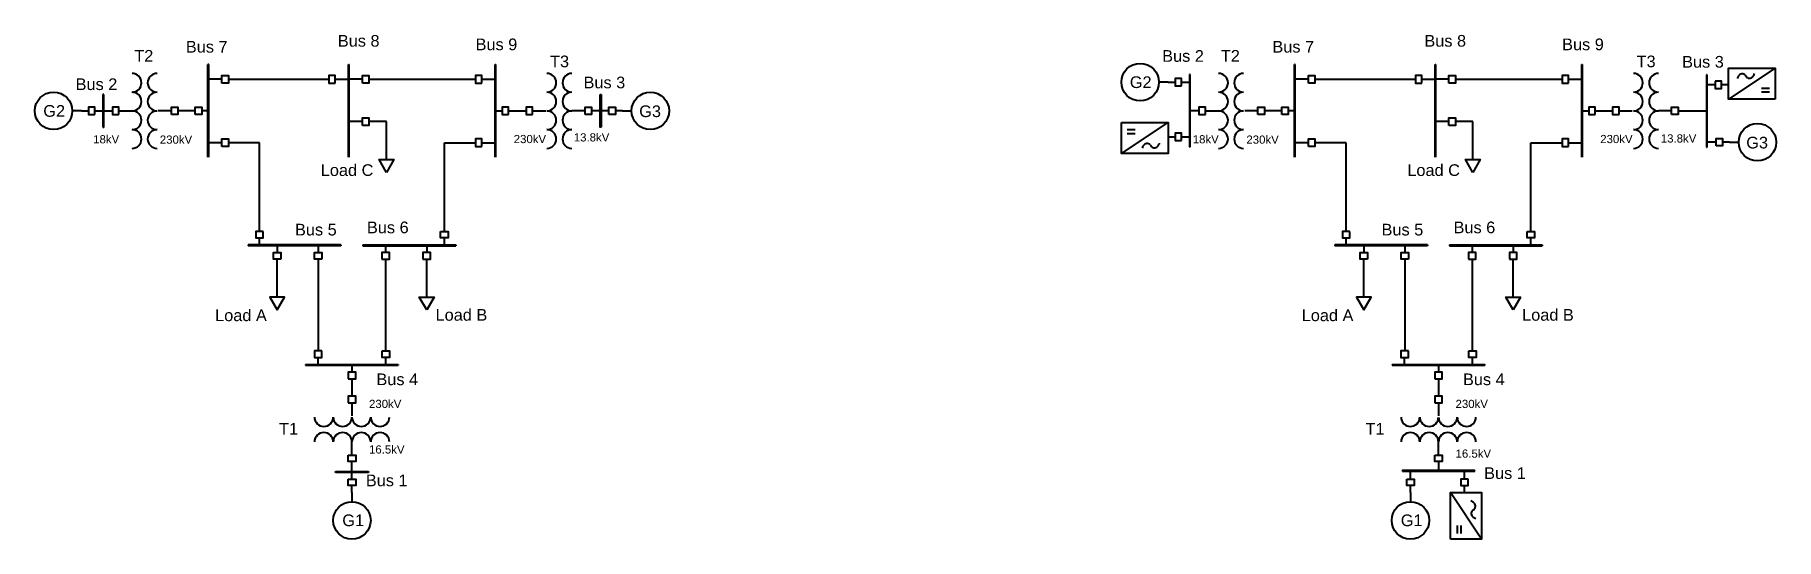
# Model space of a CAD drawing. Header units: millimetres. Extents: x 905 to 8364, y 209 to 3296.
# Drawn here: x 4777 to 8364, y 209 to 1248 of the extents above; entities that cross this region are included whole.
import ezdxf

# ---------------------------------------------------------------- set-up
doc = ezdxf.new("R2010")
doc.units = ezdxf.units.MM
doc.layers.get('0').update_dxf_attribs({"lineweight": 40})
doc.styles.get("Standard").update_dxf_attribs({"font": 'arial.ttf'})

msp = doc.modelspace()

# ---------------------------------------------------------------- texts
for s, height, p in [('Bus 7', 24.05, (5088.5, 1211.7)), ('Bus 8', 24.05, (5401.5, 1223.9)), ('Bus 9', 24.05, (5685.2, 1216.6)), ('Bus 7', 24.05, (7326.2, 1211.7)), ('Bus 8', 24.05, (7639.2, 1223.9)), ('Bus 9', 24.05, (7922.9, 1216.6)), ('T2', 24.05, (4982.3, 1193)), ('T3', 24.05, (5838.5, 1181.5)), ('Bus 2', 24.05, (7099.2, 1192.7)), ('T2', 24.05, (7220, 1193)), ('T3', 24.05, (8076.2, 1181.5)), ('Bus 3', 24.05, (8170, 1180.7)), ('Bus 2', 24.05, (4861.5, 1134.5)), ('Bus 3', 24.05, (5907.5, 1138.1)), ('G2', 24.05, (7032.6, 1138.7)), ('G2', 24.05, (4794.9, 1079.5)), ('G3', 24.05, (6022.2, 1078.8)), ('18kV', 16.84, (4897.6, 1024.7)), ('230kV', 16.84, (5034.9, 1024)), ('230kV', 16.84, (5763.7, 1025.2)), ('13.8kV', 16.84, (5887.4, 1028.6)), ('18kV', 16.84, (7162.1, 1024.7)), ('230kV', 16.84, (7272.6, 1024)), ('230kV', 16.84, (8001.4, 1025.2)), ('13.8kV', 16.84, (8126.1, 1026.4)), ('G3', 24.05, (8302.1, 1014.2)), ('Load C', 24.05, (5366.4, 957.5)), ('Load C', 24.05, (7604.1, 957.5)), ('Bus 6', 24.05, (5461.5, 839.5)), ('Bus 6', 24.05, (7699.3, 839.5)), ('Bus 5', 24.05, (5313.3, 834.9)), ('Bus 5', 24.05, (7551, 834.9)), ('Load A', 24.05, (5148.8, 658.4)), ('Load B', 24.05, (5602.8, 659.3)), ('Load A', 24.05, (7386.6, 658.4)), ('Load B', 24.05, (7840.5, 659.3)), ('Bus 4', 24.05, (5481, 526.5)), ('Bus 4', 24.05, (7718.7, 526.5)), ('230kV', 16.84, (5465.7, 479.5)), ('230kV', 16.84, (7703.4, 479.5)), ('T1', 24.05, (5280.4, 424.6)), ('T1', 24.05, (7518.1, 424.6)), ('16.5kV', 16.84, (5465.7, 385.6)), ('16.5kV', 16.84, (7703.4, 377.1)), ('Bus 1', 24.05, (5459.2, 318.3)), ('Bus 1', 24.05, (7762.3, 333.2)), ('G1', 24.05, (5410.7, 236)), ('G1', 24.05, (7590.6, 236))]:
    msp.add_text(s, height=height).set_placement(p)

# ---------------------------------------------------------------- linework, layer by layer
for p, q in [((5134.1, 996.1), (5134.1, 1187)), ((5135.7, 1187), (5134.1, 1187)), ((5135.7, 996.1), (5135.7, 1187)), ((5423.4, 996.1), (5423.4, 1187)), ((5423.4, 1187), (5425, 1187)), ((5425, 996.1), (5425, 1187)), ((5725.5, 996.1), (5725.5, 1187)), ((5725.5, 1187), (5727.1, 1187)), ((5727.1, 996.1), (5727.1, 1187)), ((7371.8, 996.1), (7371.8, 1187)), ((7373.4, 1187), (7371.8, 1187)), ((7373.4, 996.1), (7373.4, 1187)), ((7661.1, 996.1), (7661.1, 1187)), ((7661.1, 1187), (7662.7, 1187)), ((7662.7, 996.1), (7662.7, 1187)), ((7963.2, 996.1), (7963.2, 1187)), ((7963.2, 1187), (7964.8, 1187)), ((7964.8, 996.1), (7964.8, 1187)), ((5162.8, 1156.7), (5135.7, 1156.7)), ((5176.2, 1156.7), (5382.9, 1156.7)), ((5396.3, 1156.7), (5423.4, 1156.7)), ((5452.1, 1156.7), (5425, 1156.7)), ((5465.5, 1156.7), (5685, 1156.7)), ((5698.4, 1156.7), (5725.5, 1156.7)), ((7111.3, 1150.8), (7092.4, 1150.8)), ((7111.3, 1150.8), (7125.7, 1150.8)), ((7139.1, 1150.8), (7155.2, 1150.8)), ((7157, 1166.5), (7155.2, 1166.5)), ((7155.2, 1166.3), (7155.2, 1017.2)), ((7157, 1017.2), (7157, 1166.5)), ((7400.5, 1156.7), (7373.4, 1156.7)), ((7413.9, 1156.7), (7620.6, 1156.7)), ((7634, 1156.7), (7661.1, 1156.7)), ((7689.9, 1156.7), (7662.7, 1156.7)), ((7703.2, 1156.7), (7922.7, 1156.7)), ((7936.1, 1156.7), (7963.2, 1156.7)), ((8220.1, 1166.1), (8220.1, 1016.7)), ((8221.9, 1166.1), (8220.1, 1166.1)), ((8221.9, 1017), (8221.9, 1166.1)), ((8361.7, 1179.7), (8265.8, 1115.9)), ((8302.5, 1161.3), (8301.4, 1162.9)), ((4919.3, 1125.5), (4917.5, 1125.5)), ((4917.5, 1125.5), (4917.5, 1058)), ((4919.3, 1057.6), (4919.3, 1125.5)), ((5941.9, 1057.3), (5941.9, 1125.3)), ((5941.9, 1125.3), (5943.7, 1125.3)), ((5943.7, 1125.3), (5943.7, 1057.8)), ((8238, 1145.1), (8221.9, 1145.1)), ((8265.8, 1145.1), (8251.4, 1145.1)), ((8349.9, 1138), (8333.4, 1138)), ((8349.9, 1130.4), (8333.4, 1130.4)), ((4873.6, 1091.6), (4854.7, 1091.6)), ((4873.6, 1091.6), (4888, 1091.6)), ((4901.4, 1091.6), (4937.3, 1091.6)), ((4950.7, 1091.6), (4977.8, 1091.6)), ((5058.7, 1091.6), (5031.6, 1091.6)), ((5107.9, 1091.6), (5072.1, 1091.6)), ((5135.7, 1091.6), (5121.3, 1091.6)), ((5725.5, 1091.6), (5739.9, 1091.6)), ((5753.3, 1091.6), (5789.2, 1091.6)), ((5802.6, 1091.6), (5829.7, 1091.6)), ((5910.6, 1091.6), (5883.5, 1091.6)), ((5959.9, 1091.6), (5924, 1091.6)), ((5987.6, 1091.6), (5973.3, 1091.6)), ((5987.6, 1091.6), (6006.5, 1091.6)), ((7175, 1091.6), (7157, 1091.6)), ((7188.4, 1091.6), (7215.5, 1091.6)), ((7296.4, 1091.6), (7269.3, 1091.6)), ((7345.6, 1091.6), (7309.8, 1091.6)), ((7373.4, 1091.6), (7359, 1091.6)), ((7963.2, 1091.6), (7977.6, 1091.6)), ((7991, 1091.6), (8026.9, 1091.6)), ((8040.3, 1091.6), (8067.4, 1091.6)), ((8148.3, 1091.6), (8121.2, 1091.6)), ((8161.7, 1091.6), (8220.1, 1091.5)), ((4917.5, 1058), (4919.3, 1058)), ((5452.1, 1069.4), (5425, 1069.4)), ((5501.5, 1069.4), (5465.5, 1069.4)), ((5501.5, 991.1), (5501.5, 1069.4)), ((5943.7, 1057.8), (5941.9, 1057.8)), ((7015.5, 1003.5), (7111.3, 1067.4)), ((7027.2, 1052.9), (7043.7, 1052.9)), ((7027.2, 1045.3), (7043.7, 1045.3)), ((7689.9, 1069.4), (7662.7, 1069.4)), ((7739.2, 1069.4), (7703.2, 1069.4)), ((7739.2, 991.1), (7739.2, 1069.4)), ((5162.8, 1026.1), (5135.7, 1026.1)), ((5240.4, 1026.1), (5176.2, 1026.1)), ((5240.4, 843.3), (5240.4, 1026.1)), ((5620.9, 843.3), (5620.9, 1026.1)), ((5620.9, 1026.1), (5685, 1026.1)), ((5698.4, 1026.1), (5725.5, 1026.1)), ((7074.6, 1021.9), (7075.7, 1020.4)), ((7111.3, 1038.2), (7125.7, 1038.2)), ((7139.1, 1038.2), (7155.2, 1038.2)), ((7155.2, 1017.2), (7157, 1017.2)), ((7400.5, 1026.1), (7373.4, 1026.1)), ((7478.1, 1026.1), (7413.9, 1026.1)), ((7478.1, 843.3), (7478.1, 1026.1)), ((7858.6, 843.3), (7858.6, 1026.1)), ((7858.6, 1026.1), (7922.7, 1026.1)), ((7936.1, 1026.1), (7963.2, 1026.1)), ((8220.1, 1016.7), (8221.9, 1016.7)), ((8239.8, 1027), (8221.9, 1027)), ((8267.6, 1027), (8253.2, 1027)), ((8267.6, 1027), (8286.5, 1027)), ((5240.4, 815.5), (5240.4, 829.9)), ((5620.9, 815.5), (5620.9, 829.9)), ((7478.1, 815.5), (7478.1, 829.9)), ((7858.6, 815.5), (7858.6, 829.9)), ((5407.9, 815.5), (5217, 815.5)), ((5217, 815.5), (5217, 813.9)), ((5407.9, 813.9), (5217, 813.9)), ((5276.8, 813.9), (5276.8, 799.5)), ((5361.3, 813.9), (5361.3, 799.5)), ((5407.9, 815.5), (5407.9, 813.9)), ((5453.3, 815.5), (5644.2, 815.5)), ((5453.3, 815.5), (5453.3, 813.9)), ((5453.3, 813.9), (5644.2, 813.9)), ((5500, 813.9), (5500, 799.5)), ((5584.5, 813.9), (5584.5, 799.5)), ((5644.2, 815.5), (5644.2, 813.9)), ((7645.6, 815.5), (7454.7, 815.5)), ((7454.7, 815.5), (7454.7, 813.9)), ((7645.6, 813.9), (7454.7, 813.9)), ((7514.5, 813.9), (7514.5, 799.5)), ((7599, 813.9), (7599, 799.5)), ((7645.6, 815.5), (7645.6, 813.9)), ((7691, 815.5), (7881.9, 815.5)), ((7691, 815.5), (7691, 813.9)), ((7691, 813.9), (7881.9, 813.9)), ((7737.7, 813.9), (7737.7, 799.5)), ((7822.2, 813.9), (7822.2, 799.5)), ((7881.9, 815.5), (7881.9, 813.9)), ((5276.8, 707.8), (5276.8, 786.1)), ((5361.3, 786.1), (5361.3, 596.9)), ((5500, 786.1), (5500, 596.9)), ((5584.5, 707.8), (5584.5, 786.1)), ((7514.5, 707.8), (7514.5, 786.1)), ((7599, 786.1), (7599, 596.9)), ((7737.7, 786.1), (7737.7, 596.9)), ((7822.2, 707.8), (7822.2, 786.1)), ((5360.8, 569.2), (5360.8, 583.6)), ((5500.4, 569.2), (5500.4, 583.6)), ((7598.5, 569.2), (7598.5, 583.6)), ((7738.1, 569.2), (7738.1, 583.6)), ((5335.2, 569.2), (5526.1, 569.2)), ((5335.2, 569.2), (5335.2, 567.6)), ((5335.2, 567.6), (5526.1, 567.6)), ((5430.6, 567.4), (5430.6, 553)), ((5430.6, 539.6), (5430.6, 503.8)), ((5526.1, 569.2), (5526.1, 567.6)), ((7572.9, 569.2), (7763.8, 569.2)), ((7572.9, 569.2), (7572.9, 567.6)), ((7572.9, 567.6), (7763.8, 567.6)), ((7668.3, 567.4), (7668.3, 553)), ((7668.3, 539.6), (7668.3, 503.8)), ((7763.8, 569.2), (7763.8, 567.6)), ((5430.6, 490.4), (5430.6, 463.3)), ((7668.3, 490.4), (7668.3, 463.3)), ((5430.6, 382.3), (5430.6, 409.5)), ((7668.3, 382.3), (7668.3, 409.5)), ((5430.6, 333.1), (5430.6, 369)), ((7668.3, 369), (7668.3, 351)), ((5396.4, 348.5), (5464.4, 348.5)), ((5396.9, 346.8), (5396.9, 348.5)), ((5464.4, 346.8), (5396.9, 346.8)), ((5464.4, 348.5), (5464.4, 346.8)), ((7743, 351), (7593.6, 351)), ((7593.6, 351), (7593.6, 349.2)), ((7593.9, 349.2), (7743, 349.2)), ((7610.5, 333.1), (7610.5, 349.2)), ((7722, 333.1), (7722, 349.2)), ((7743, 349.2), (7743, 351)), ((5430.6, 305.3), (5430.6, 319.7)), ((5430.6, 305.3), (5430.6, 286.4)), ((7610.5, 305.3), (7610.5, 319.7)), ((7610.5, 305.3), (7610.5, 286.4)), ((7756.6, 209.4), (7692.8, 305.3)), ((7722, 305.3), (7722, 319.7)), ((7738.2, 268.6), (7739.8, 269.7)), ((7707.3, 221.2), (7707.3, 237.7)), ((7714.9, 221.2), (7714.9, 237.7))]:
    msp.add_line(p, q)
for points in [[(5162.8, 1149), (5162.8, 1164.3), (5176.2, 1164.3), (5176.2, 1149)], [(5396.3, 1149), (5396.3, 1164.3), (5382.9, 1164.3), (5382.9, 1149)], [(5452.1, 1149), (5452.1, 1164.3), (5465.5, 1164.3), (5465.5, 1149)], [(5698.4, 1149), (5698.4, 1164.3), (5685, 1164.3), (5685, 1149)], [(7139.1, 1143.1), (7139.1, 1158.5), (7125.7, 1158.5), (7125.7, 1143.1)], [(7400.5, 1149), (7400.5, 1164.3), (7413.9, 1164.3), (7413.9, 1149)], [(7634, 1149), (7634, 1164.3), (7620.6, 1164.3), (7620.6, 1149)], [(7689.9, 1149), (7689.9, 1164.3), (7703.2, 1164.3), (7703.2, 1149)], [(7936.1, 1149), (7936.1, 1164.3), (7922.7, 1164.3), (7922.7, 1149)], [(8238, 1152.8), (8238, 1137.5), (8251.4, 1137.5), (8251.4, 1152.8)], [(8361.7, 1115.9), (8265.8, 1115.9), (8265.8, 1179.7), (8361.7, 1179.7)], [(4901.4, 1083.9), (4901.4, 1099.2), (4888, 1099.2), (4888, 1083.9)], [(4950.7, 1083.9), (4950.7, 1099.2), (4937.3, 1099.2), (4937.3, 1083.9)], [(5058.7, 1083.9), (5058.7, 1099.2), (5072.1, 1099.2), (5072.1, 1083.9)], [(5107.9, 1083.9), (5107.9, 1099.2), (5121.3, 1099.2), (5121.3, 1083.9)], [(5452.1, 1061.7), (5452.1, 1077), (5465.5, 1077), (5465.5, 1061.7)], [(5753.3, 1083.9), (5753.3, 1099.2), (5739.9, 1099.2), (5739.9, 1083.9)], [(5802.6, 1083.9), (5802.6, 1099.2), (5789.2, 1099.2), (5789.2, 1083.9)], [(5910.6, 1083.9), (5910.6, 1099.2), (5924, 1099.2), (5924, 1083.9)], [(5959.9, 1083.9), (5959.9, 1099.2), (5973.3, 1099.2), (5973.3, 1083.9)], [(7188.4, 1083.9), (7188.4, 1099.2), (7175, 1099.2), (7175, 1083.9)], [(7296.4, 1083.9), (7296.4, 1099.2), (7309.8, 1099.2), (7309.8, 1083.9)], [(7345.6, 1083.9), (7345.6, 1099.2), (7359, 1099.2), (7359, 1083.9)], [(7689.9, 1061.7), (7689.9, 1077), (7703.2, 1077), (7703.2, 1061.7)], [(7991, 1083.9), (7991, 1099.2), (7977.6, 1099.2), (7977.6, 1083.9)], [(8040.3, 1083.9), (8040.3, 1099.2), (8026.9, 1099.2), (8026.9, 1083.9)], [(8148.3, 1083.9), (8148.3, 1099.2), (8161.7, 1099.2), (8161.7, 1083.9)], [(7015.5, 1067.4), (7111.3, 1067.4), (7111.3, 1003.5), (7015.5, 1003.5)], [(7139.1, 1030.5), (7139.1, 1045.8), (7125.7, 1045.8), (7125.7, 1030.5)], [(5162.8, 1018.4), (5162.8, 1033.7), (5176.2, 1033.7), (5176.2, 1018.4)], [(5698.4, 1018.4), (5698.4, 1033.7), (5685, 1033.7), (5685, 1018.4)], [(7400.5, 1018.4), (7400.5, 1033.7), (7413.9, 1033.7), (7413.9, 1018.4)], [(7936.1, 1018.4), (7936.1, 1033.7), (7922.7, 1033.7), (7922.7, 1018.4)], [(8239.8, 1019.3), (8239.8, 1034.6), (8253.2, 1034.6), (8253.2, 1019.3)], [(5501.5, 964.9), (5486.4, 991.1), (5516.6, 991.1)], [(7739.2, 964.9), (7724.1, 991.1), (7754.3, 991.1)], [(5248, 843.3), (5232.7, 843.3), (5232.7, 829.9), (5248, 829.9)], [(5613.2, 843.3), (5628.5, 843.3), (5628.5, 829.9), (5613.2, 829.9)], [(7485.7, 843.3), (7470.4, 843.3), (7470.4, 829.9), (7485.7, 829.9)], [(7850.9, 843.3), (7866.2, 843.3), (7866.2, 829.9), (7850.9, 829.9)], [(5284.4, 786.1), (5269.1, 786.1), (5269.1, 799.5), (5284.4, 799.5)], [(5368.9, 786.1), (5353.6, 786.1), (5353.6, 799.5), (5368.9, 799.5)], [(5492.3, 786.1), (5507.6, 786.1), (5507.6, 799.5), (5492.3, 799.5)], [(5576.8, 786.1), (5592.1, 786.1), (5592.1, 799.5), (5576.8, 799.5)], [(7522.1, 786.1), (7506.8, 786.1), (7506.8, 799.5), (7522.1, 799.5)], [(7606.6, 786.1), (7591.3, 786.1), (7591.3, 799.5), (7606.6, 799.5)], [(7730, 786.1), (7745.3, 786.1), (7745.3, 799.5), (7730, 799.5)], [(7814.5, 786.1), (7829.8, 786.1), (7829.8, 799.5), (7814.5, 799.5)], [(5276.8, 681.6), (5291.9, 707.8), (5261.6, 707.8)], [(5584.5, 681.6), (5569.3, 707.8), (5599.6, 707.8)], [(7514.5, 681.6), (7529.6, 707.8), (7499.3, 707.8)], [(7822.2, 681.6), (7807.1, 707.8), (7837.3, 707.8)], [(5368.5, 596.9), (5353.2, 596.9), (5353.2, 583.6), (5368.5, 583.6)], [(5492.7, 596.9), (5508.1, 596.9), (5508.1, 583.6), (5492.7, 583.6)], [(7606.2, 596.9), (7590.9, 596.9), (7590.9, 583.6), (7606.2, 583.6)], [(7730.5, 596.9), (7745.8, 596.9), (7745.8, 583.6), (7730.5, 583.6)], [(5423, 539.6), (5438.3, 539.6), (5438.3, 553), (5423, 553)], [(7660.7, 539.6), (7676, 539.6), (7676, 553), (7660.7, 553)], [(5423, 490.4), (5438.3, 490.4), (5438.3, 503.8), (5423, 503.8)], [(7660.7, 490.4), (7676, 490.4), (7676, 503.8), (7660.7, 503.8)], [(5423, 382.3), (5438.3, 382.3), (5438.3, 369), (5423, 369)], [(7660.7, 382.3), (7676, 382.3), (7676, 369), (7660.7, 369)], [(5423, 333.1), (5438.3, 333.1), (5438.3, 319.7), (5423, 319.7)], [(7602.9, 333.1), (7618.2, 333.1), (7618.2, 319.7), (7602.9, 319.7)], [(7729.7, 333.1), (7714.4, 333.1), (7714.4, 319.7), (7729.7, 319.7)], [(7692.8, 209.4), (7692.8, 305.3), (7756.6, 305.3), (7756.6, 209.4)]]:
    msp.add_lwpolyline(points, close=True)
for centre in [(7053.8, 1150.8), (4816.1, 1091.6), (6045.1, 1091.6), (8325.1, 1027), (5430.6, 247.8), (7610.5, 247.8)]:
    msp.add_circle(centre, 38.6)
for centre, radius, start, end in [((4977.8, 1149.5), 19.3, 270, 90), ((5029.1, 1149.5), 19.3, 90, 270), ((5832.1, 1149.5), 19.3, 270, 90), ((5883.5, 1149.5), 19.3, 90, 270), ((7215.5, 1149.5), 19.3, 270, 90), ((7266.8, 1149.5), 19.3, 90, 270), ((8069.8, 1149.5), 19.3, 270, 90), ((8121.2, 1149.5), 19.3, 90, 270), ((8305.5, 1149.3), 24, 143.4707, 158.1846), ((8294, 1158.3), 9.36, 47.0847, 146.0389), ((8294.4, 1161), 7.24, 15.6539, 35.4005), ((8308.9, 1168.2), 9.36, 227.0847, 326.0389), ((8305.5, 1171), 13.7, 324.0089, 349.6909), ((4977.8, 1110.9), 19.3, 270, 90), ((5029.1, 1110.9), 19.3, 90, 270), ((5832.1, 1110.9), 19.3, 270, 90), ((5883.5, 1110.9), 19.3, 90, 270), ((7215.5, 1110.9), 19.3, 270, 90), ((7266.8, 1110.9), 19.3, 90, 270), ((8069.8, 1110.9), 19.3, 270, 90), ((8121.2, 1110.9), 19.3, 90, 270), ((4977.8, 1072.2), 19.3, 270, 90), ((5029.1, 1072.2), 19.3, 90, 270), ((5832.1, 1072.2), 19.3, 270, 90), ((5883.5, 1072.2), 19.3, 90, 270), ((7215.5, 1072.2), 19.3, 270, 90), ((7266.8, 1072.2), 19.3, 90, 270), ((8069.8, 1072.2), 19.3, 270, 90), ((8121.2, 1072.2), 19.3, 90, 270), ((4977.8, 1033.6), 19.3, 270, 90), ((5029.1, 1033.6), 19.3, 90, 270), ((5832.1, 1033.6), 19.3, 270, 90), ((5883.5, 1033.6), 19.3, 90, 270), ((7215.5, 1033.6), 19.3, 270, 90), ((7266.8, 1033.6), 19.3, 90, 270), ((8069.8, 1033.6), 19.3, 270, 90), ((8121.2, 1033.6), 19.3, 90, 270), ((7071.6, 1012.2), 13.7, 144.0089, 169.6909), ((7068.3, 1015.1), 9.36, 47.0847, 146.0389), ((7082.7, 1022.3), 7.24, 195.6539, 215.4005), ((7083.1, 1025), 9.36, 227.0847, 326.0389), ((7071.7, 1034), 24, 323.4707, 338.1846), ((5372.7, 460.8), 19.3, 180, 0), ((5411.3, 460.8), 19.3, 180, 0), ((5449.9, 460.8), 19.3, 180, 0), ((5488.5, 460.8), 19.3, 180, 0), ((7610.4, 460.8), 19.3, 180, 0), ((7649, 460.8), 19.3, 180, 0), ((7687.6, 460.8), 19.3, 180, 0), ((7726.2, 460.8), 19.3, 180, 0), ((5372.7, 409.5), 19.3, 0, 180), ((5411.3, 409.5), 19.3, 0, 180), ((5449.9, 409.5), 19.3, 0, 180), ((5488.5, 409.5), 19.3, 0, 180), ((7610.4, 409.5), 19.3, 0, 180), ((7649, 409.5), 19.3, 0, 180), ((7687.6, 409.5), 19.3, 0, 180), ((7726.2, 409.5), 19.3, 0, 180), ((7726.2, 265.6), 24, 53.4707, 68.1846), ((7745.1, 262.2), 9.36, 137.0847, 236.0389), ((7737.9, 276.7), 7.24, 285.6539, 305.4005), ((7747.9, 265.6), 13.7, 234.0089, 259.6909), ((7735.2, 277.1), 9.36, 317.0847, 56.0389)]:
    msp.add_arc(centre, radius, start, end)

msp.set_redraw_order([(e.dxf.handle, doc.entitydb.next_handle()) for e in msp.query("TEXT MTEXT ATTDEF DIMENSION ARC_DIMENSION")])  # texts and dimensions are drawn at this point

doc.saveas('drawing.dxf')
